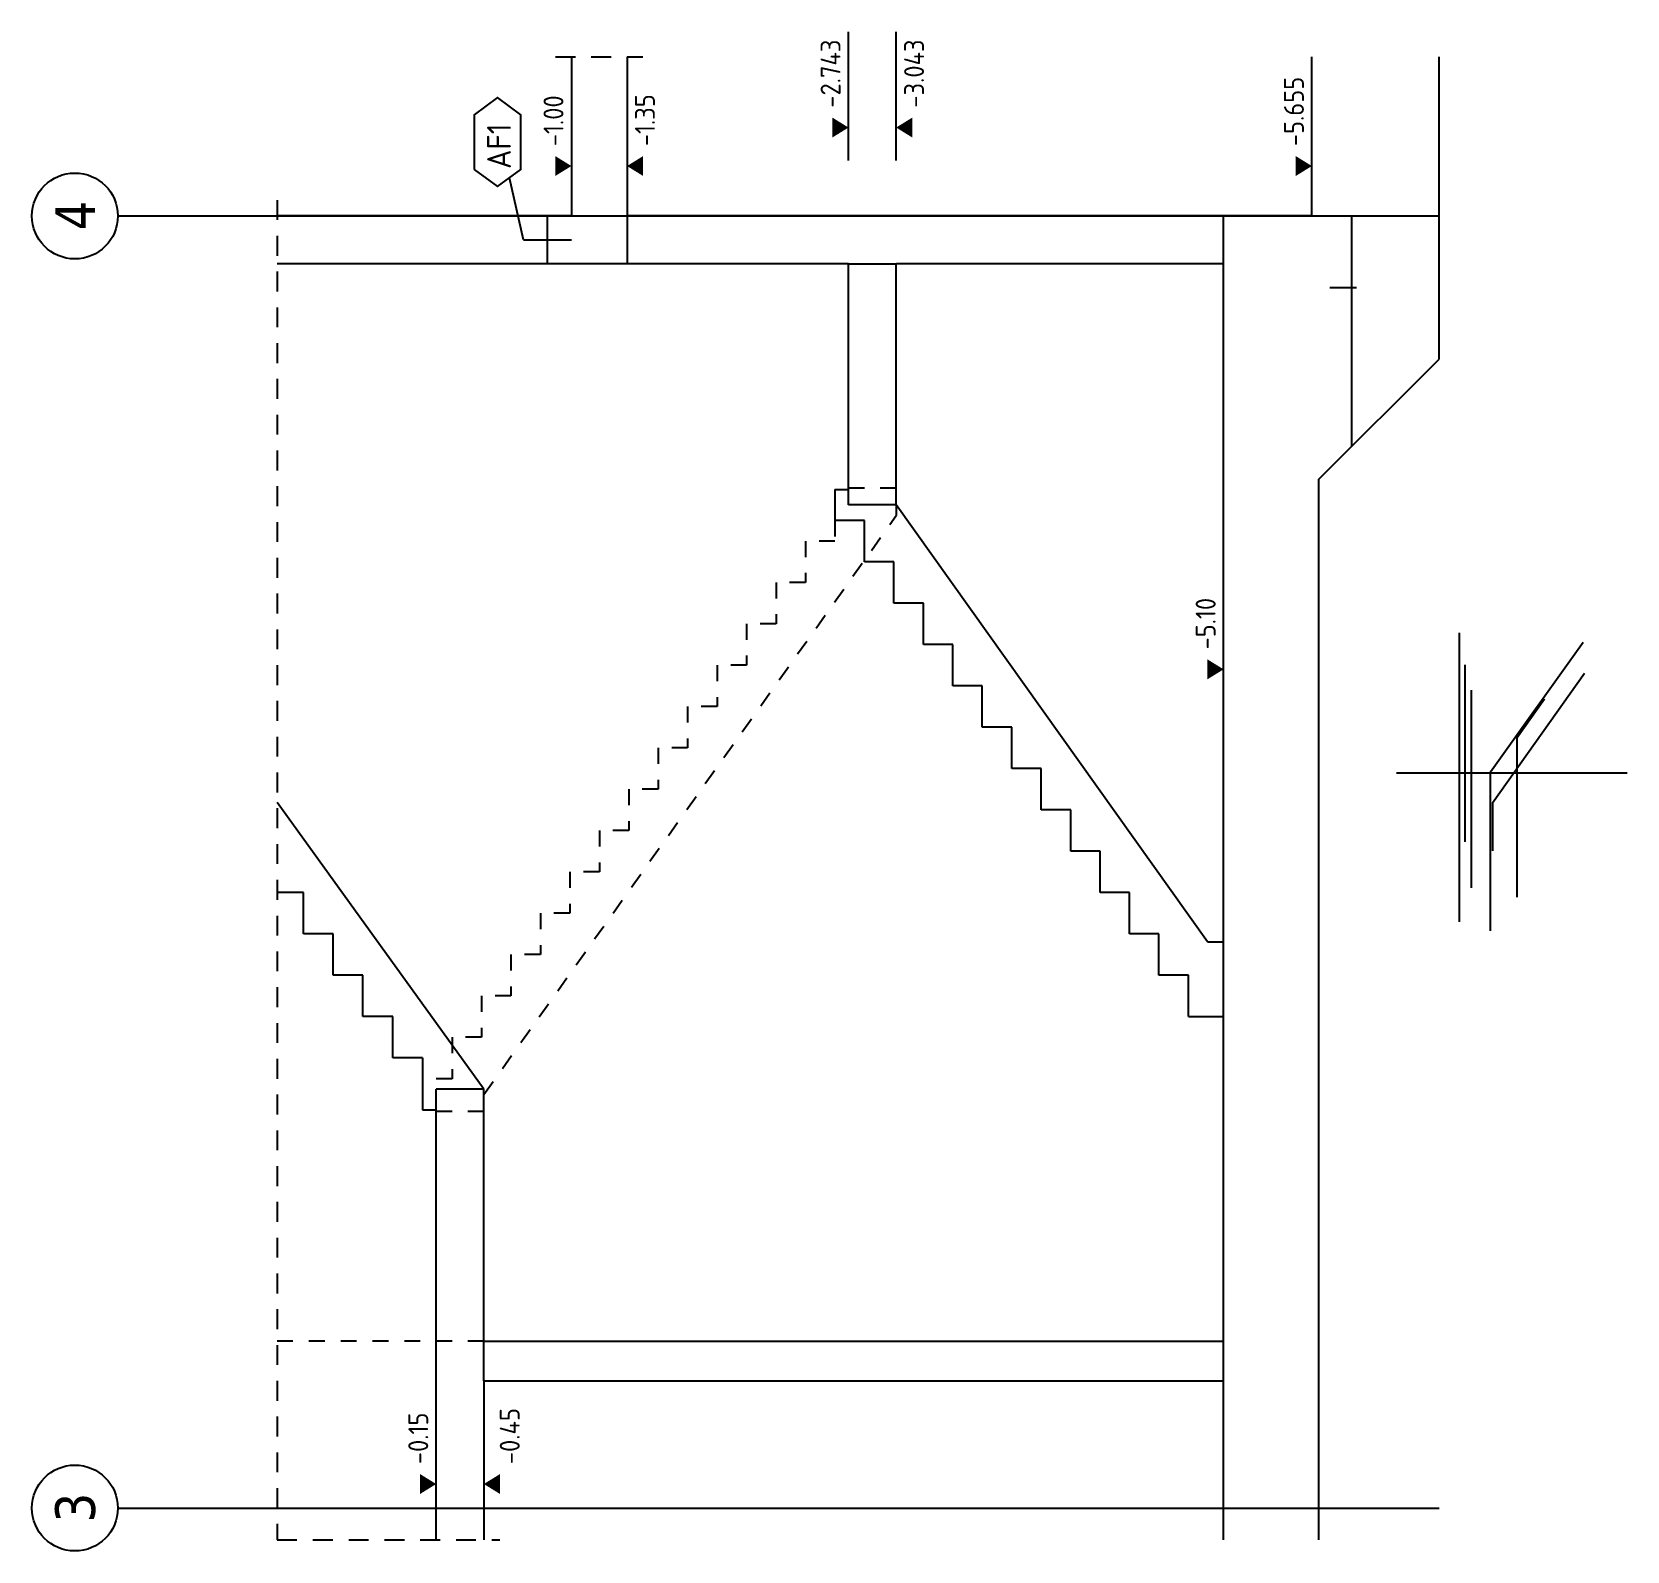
# Model space of a CAD drawing. Extents: x -10.6 to 29.1, y 0 to 18.4.
# Drawn here: x -10.64 to -0.61, y 6.03 to 15.58 of the extents above; entities that cross this region are included whole.
import ezdxf

# ---------------------------------------------------------------- set-up
doc = ezdxf.new("R2010")
doc.units = 0
doc.header["$LTSCALE"] = 0.25
for name, pattern in [('AUSGEZOGEN', [1000.01, 1000, 0.01]), ('DASHED', [0.75, 0.5, -0.25]), ('DOT', [0.175, 0.05, -0.125]), ('HIDDEN', [0.375, 0.25, -0.125]), ('HIDDEN2', [0.187, 0.125, -0.062]), ('PUNKT', [0.175, 0.05, -0.125])]:
    doc.linetypes.add(name, pattern=pattern)
for name, color, linetype in [('ACHSEN', 7, 'Continuous'), ('AFB', 7, 'Continuous'), ('AFU', 7, 'Continuous'), ('BETON', 7, 'Continuous'), ('DRUEBER', 7, 'Continuous'), ('HILFE', 7, 'Continuous'), ('koten', 7, 'Continuous'), ('RND', 7, 'Continuous'), ('SFP_Achsen', 7, 'Continuous'), ('VERDECKT', 7, 'Continuous')]:
    doc.layers.add(name, color=color, linetype=linetype)
doc.layers.add('NOPLOT', color=7, linetype='Continuous', plot=False)
doc.styles.add('helv', font='tahoma.ttf')
doc.styles.add('txt', font='isocp.shx')
doc.linetypes.add('AFU_50K', pattern='A,0.15,["/",Standard,S=0.2,R=0,X=-0.01,Y=-0.1],0.07,["/",Standard,S=0.2,R=0,X=-0.01,Y=-0.1],0.15', length=0.37)
doc.linetypes.add('AFU_50M', pattern='A,0.45,["/",Standard,S=0.2,R=0,X=-0.01,Y=-0.1],0.07,["/",Standard,S=0.2,R=0,X=-0.01,Y=-0.1],0.45', length=0.97)

msp = doc.modelspace()

# ---------------------------------------------------------------- texts
at = {"layer": 'AFB', "color": 7, "linetype": 'AUSGEZOGEN', "style": 'txt'}
msp.add_text('AF1', height=0.15, rotation=90, dxfattribs=at).set_placement((-7.628, 14.719))
at = {"layer": 'SFP_Achsen', "color": 6, "linetype": 'AUSGEZOGEN', "style": 'helv'}
for s, p in [('4', (-10.243, 14.332)), ('3', (-10.243, 6.207))]:
    msp.add_text(s, height=0.25, rotation=90, dxfattribs=at).set_placement(p)

# ---------------------------------------------------------------- blocks, each defined once
blk = doc.blocks.new('OKRD_O')
at = {"layer": 'koten', "color": 7, "linetype": 'Continuous'}
blk.add_solid([(-0.125, 0.202), (0.125, 0.202), (0, 0)], dxfattribs=at)
at = {"layer": 'koten', "style": 'txt'}
blk.add_attdef('OKRD', (0.25, 0.1), '', height=0.25, dxfattribs=at)
blk = doc.blocks.new('okrd_u')
at = {"layer": 'koten', "color": 7, "linetype": 'Continuous'}
blk.add_solid([(-0.125, -0.202), (0.125, -0.202), (0, 0)], dxfattribs=at)
at = {"layer": 'koten', "style": 'txt'}
blk.add_attdef('OKRD', (0.25, -0.35), '', height=0.25, dxfattribs=at)

# ---------------------------------------------------------------- linework, layer by layer
at = {"layer": 'ACHSEN', "color": 140, "linetype": 'AUSGEZOGEN'}
for p, q in [((-10.098, 14.423), (-1.793, 14.423)), ((-10.098, 6.298), (-1.793, 6.298))]:
    msp.add_line(p, q, dxfattribs=at)
at = {"layer": 'AFB', "color": 1, "linetype": 'AUSGEZOGEN'}
for p, q in [((-7.548, 14.273), (-7.248, 14.273)), ((-2.48, 13.973), (-2.313, 13.973))]:
    msp.add_line(p, q, dxfattribs=at)
msp.add_lwpolyline([(-7.86, 14.716), (-7.712, 14.608), (-7.565, 14.716), (-7.565, 15.058), (-7.712, 15.167), (-7.86, 15.058)], close=True, dxfattribs=at)
at = {"layer": 'AFU', "color": 8, "linetype": 'AFU_50M'}
for p, q in [((-7.398, 14.123), (-7.398, 14.423)), ((-2.593, 14.423), (-2.343, 14.423)), ((-2.343, 14.423), (-2.343, 12.973))]:
    msp.add_line(p, q, dxfattribs=at)
at = {"layer": 'AFU', "color": 8, "linetype": 'AFU_50K'}
for p, q in [((-6.898, 14.423), (-6.898, 14.123)), ((-3.148, 14.123), (-3.148, 14.423)), ((-5.506, 14.123), (-5.206, 14.123)), ((-5.506, 12.606), (-5.506, 12.703)), ((-5.206, 12.606), (-5.506, 12.606)), ((-3.148, 9.388), (-3.148, 9.858)), ((-7.798, 8.933), (-8.098, 8.933)), ((-8.098, 8.803), (-8.098, 8.933)), ((-7.798, 7.098), (-7.798, 7.348)), ((-3.148, 7.098), (-3.148, 7.348))]:
    msp.add_line(p, q, dxfattribs=at)
at = {"layer": 'BETON', "color": 6, "linetype": 'AUSGEZOGEN'}
for p, q in [((-7.248, 15.423), (-7.248, 14.423)), ((-6.898, 15.423), (-6.898, 14.423)), ((-2.593, 14.423), (-2.593, 15.423)), ((-1.793, 13.523), (-1.793, 15.423)), ((-7.248, 14.423), (-9.098, 14.423)), ((-2.593, 14.423), (-6.898, 14.423)), ((-5.506, 14.123), (-9.098, 14.123)), ((-5.506, 12.703), (-5.506, 14.123)), ((-5.206, 12.606), (-5.206, 14.123)), ((-3.148, 14.123), (-5.205, 14.123)), ((-3.148, 9.858), (-3.148, 14.123)), ((-2.548, 12.768), (-1.793, 13.523)), ((-2.548, 6.098), (-2.548, 12.768)), ((-5.591, 12.703), (-5.506, 12.703)), ((-5.591, 12.703), (-5.591, 12.508)), ((-3.248, 9.858), (-5.206, 12.606)), ((-5.406, 12.508), (-5.591, 12.508)), ((-5.406, 12.248), (-5.406, 12.508)), ((-5.22, 12.248), (-5.406, 12.248)), ((-5.22, 11.988), (-5.22, 12.248)), ((-5.035, 11.988), (-5.22, 11.988)), ((-5.035, 11.728), (-5.035, 11.988)), ((-4.85, 11.728), (-5.035, 11.728)), ((-4.85, 11.468), (-4.85, 11.728)), ((-4.665, 11.468), (-4.85, 11.468)), ((-4.665, 11.208), (-4.665, 11.468)), ((-4.48, 11.208), (-4.665, 11.208)), ((-4.48, 10.948), (-4.48, 11.208)), ((-4.295, 10.948), (-4.48, 10.948)), ((-4.295, 10.688), (-4.295, 10.948)), ((-7.798, 8.933), (-9.098, 10.735)), ((-4.109, 10.688), (-4.295, 10.688)), ((-4.109, 10.428), (-4.109, 10.688)), ((-3.924, 10.428), (-4.109, 10.428)), ((-3.924, 10.168), (-3.924, 10.428)), ((-8.933, 10.168), (-9.098, 10.168)), ((-8.933, 9.908), (-8.933, 10.168)), ((-3.739, 10.168), (-3.924, 10.168)), ((-3.739, 9.908), (-3.739, 10.168)), ((-8.746, 9.908), (-8.933, 9.908)), ((-8.746, 9.648), (-8.746, 9.908)), ((-3.554, 9.908), (-3.739, 9.908)), ((-3.554, 9.648), (-3.554, 9.908)), ((-3.248, 9.858), (-3.148, 9.858)), ((-8.558, 9.648), (-8.746, 9.648)), ((-8.558, 9.388), (-8.558, 9.648)), ((-3.369, 9.648), (-3.554, 9.648)), ((-3.369, 9.388), (-3.369, 9.648)), ((-8.371, 9.388), (-8.558, 9.388)), ((-8.371, 9.128), (-8.371, 9.388)), ((-3.369, 9.388), (-3.148, 9.388)), ((-3.148, 7.348), (-3.148, 9.388)), ((-8.183, 9.128), (-8.371, 9.128)), ((-8.183, 9.128), (-8.183, 8.803)), ((-7.798, 7.348), (-7.798, 8.933)), ((-8.183, 8.803), (-8.098, 8.803)), ((-8.098, 6.098), (-8.098, 8.803)), ((-7.798, 7.348), (-3.148, 7.348)), ((-7.798, 7.098), (-3.148, 7.098)), ((-7.798, 7.098), (-7.798, 6.098)), ((-3.148, 6.098), (-3.148, 7.098))]:
    msp.add_line(p, q, dxfattribs=at)
at = {"layer": 'DRUEBER', "color": 7, "linetype": 'PUNKT'}
for p, q in [((-7.798, 8.899), (-5.206, 12.539)), ((-5.591, 12.508), (-5.591, 12.378)), ((-5.591, 12.378), (-5.776, 12.378)), ((-5.776, 12.378), (-5.776, 12.118)), ((-5.776, 12.118), (-5.961, 12.118)), ((-5.961, 12.118), (-5.961, 11.858)), ((-5.961, 11.858), (-6.146, 11.858)), ((-6.146, 11.858), (-6.146, 11.598)), ((-6.146, 11.598), (-6.332, 11.598)), ((-6.332, 11.598), (-6.332, 11.338)), ((-6.332, 11.338), (-6.517, 11.338)), ((-6.517, 11.338), (-6.517, 11.078)), ((-6.517, 11.078), (-6.702, 11.078)), ((-6.702, 11.078), (-6.702, 10.818)), ((-6.702, 10.818), (-6.887, 10.818)), ((-6.887, 10.818), (-6.887, 10.558)), ((-6.887, 10.558), (-7.072, 10.558)), ((-7.072, 10.558), (-7.072, 10.298)), ((-7.072, 10.298), (-7.258, 10.298)), ((-7.258, 10.298), (-7.258, 10.038)), ((-7.258, 10.038), (-7.443, 10.038)), ((-7.443, 10.038), (-7.443, 9.778)), ((-7.443, 9.778), (-7.628, 9.778)), ((-7.628, 9.778), (-7.628, 9.518)), ((-7.628, 9.518), (-7.813, 9.518)), ((-7.813, 9.518), (-7.813, 9.258)), ((-7.813, 9.258), (-7.998, 9.258)), ((-7.998, 9.258), (-7.998, 8.998)), ((-7.998, 8.998), (-8.183, 8.998))]:
    msp.add_line(p, q, dxfattribs=at)
at = {"layer": 'DRUEBER', "color": 7, "linetype": 'DOT'}
msp.add_line((-5.206, 12.606), (-5.206, 12.539), dxfattribs=at)
at = {"layer": 'HILFE', "color": 102, "linetype": 'AUSGEZOGEN'}
for p, q in [((-5.506, 14.772), (-5.506, 15.58)), ((-5.206, 14.772), (-5.206, 15.58)), ((-7.548, 14.273), (-7.638, 14.662))]:
    msp.add_line(p, q, dxfattribs=at)
at = {"layer": 'HILFE', "color": 102, "linetype": 'DASHED'}
for p, q in [((-7.348, 15.423), (-6.798, 15.423)), ((-9.098, 14.523), (-9.098, 6.098)), ((-9.098, 6.098), (-7.698, 6.098))]:
    msp.add_line(p, q, dxfattribs=at)
at = {"layer": 'NOPLOT', "color": 191, "linetype": 'Continuous'}
msp.add_line((-2.061, 10.921), (-0.611, 10.921), dxfattribs=at)
for points in [[(-1.469, 9.928), (-1.469, 10.928), (-0.888, 11.742)], [(-0.878, 11.545), (-1.458, 10.731), (-1.458, 10.431)], [(-1.13, 11.384), (-1.304, 11.14), (-1.304, 10.14)]]:
    msp.add_lwpolyline(points, dxfattribs=at)
at = {"layer": 'RND', "color": 1, "linetype": 'AUSGEZOGEN'}
for points in [[(-1.664, 9.985), (-1.664, 10.985), (-1.664, 11.801)], [(-1.629, 10.488), (-1.629, 10.782), (-1.629, 11.6)], [(-1.589, 10.197), (-1.589, 11.197), (-1.589, 11.442)]]:
    msp.add_lwpolyline(points, dxfattribs=at)
at = {"layer": 'SFP_Achsen', "color": 7, "linetype": 'AUSGEZOGEN'}
for centre in [(-10.369, 14.423), (-10.369, 6.298)]:
    msp.add_circle(centre, 0.27, dxfattribs=at)
at = {"layer": 'VERDECKT', "color": 7, "linetype": 'HIDDEN2'}
for p, q in [((-5.506, 12.713), (-5.206, 12.713)), ((-8.098, 8.793), (-7.798, 8.793))]:
    msp.add_line(p, q, dxfattribs=at)
at = {"layer": 'VERDECKT', "color": 7, "linetype": 'HIDDEN'}
msp.add_line((-7.798, 7.348), (-9.098, 7.348), dxfattribs=at)

# ---------------------------------------------------------------- block references
at = {"layer": 'koten', "color": 7, "linetype": 'AUSGEZOGEN', "xscale": 0.5, "yscale": 0.5, "zscale": 0.5, "rotation": 90}
for name, p, values in [('OKRD_O', (-5.506, 14.979), {'OKRD': '-2.743'}), ('OKRD_O', (-2.593, 14.737), {'OKRD': '-5.655'}), ('OKRD_O', (-7.248, 14.737), {'OKRD': '-1.00'}), ('okrd_u', (-6.898, 14.737), {'OKRD': '-1.35'}), ('OKRD_O', (-3.148, 11.572), {'OKRD': '-5.10'}), ('OKRD_O', (-8.098, 6.449), {'OKRD': '-0.15'})]:
    msp.add_blockref(name, p, dxfattribs=at).add_auto_attribs(values)
at = {"layer": 'koten', "color": 7, "linetype": 'AFU_50K', "xscale": 0.5, "yscale": 0.5, "zscale": 0.5, "rotation": 90}
msp.add_blockref('okrd_u', (-5.206, 14.979), dxfattribs=at).add_auto_attribs({'OKRD': '-3.043'})
at = {"layer": 'koten', "color": 7, "linetype": 'AFU_50K'}
ref = msp.add_blockref('okrd_u', (-7.798, 6.449), dxfattribs=dict(at, xscale=0.5, yscale=0.5, zscale=0.5, rotation=90))
ref.add_attrib('OKRD', '-0.45', (-7.573, 6.574), dxfattribs={"height": 0.125, "rotation": 90, "style": 'txt'})

msp.set_redraw_order([(e.dxf.handle, doc.entitydb.next_handle()) for e in msp.query("TEXT MTEXT ATTDEF DIMENSION ARC_DIMENSION")])  # texts and dimensions are drawn at this point

doc.saveas('drawing.dxf')
